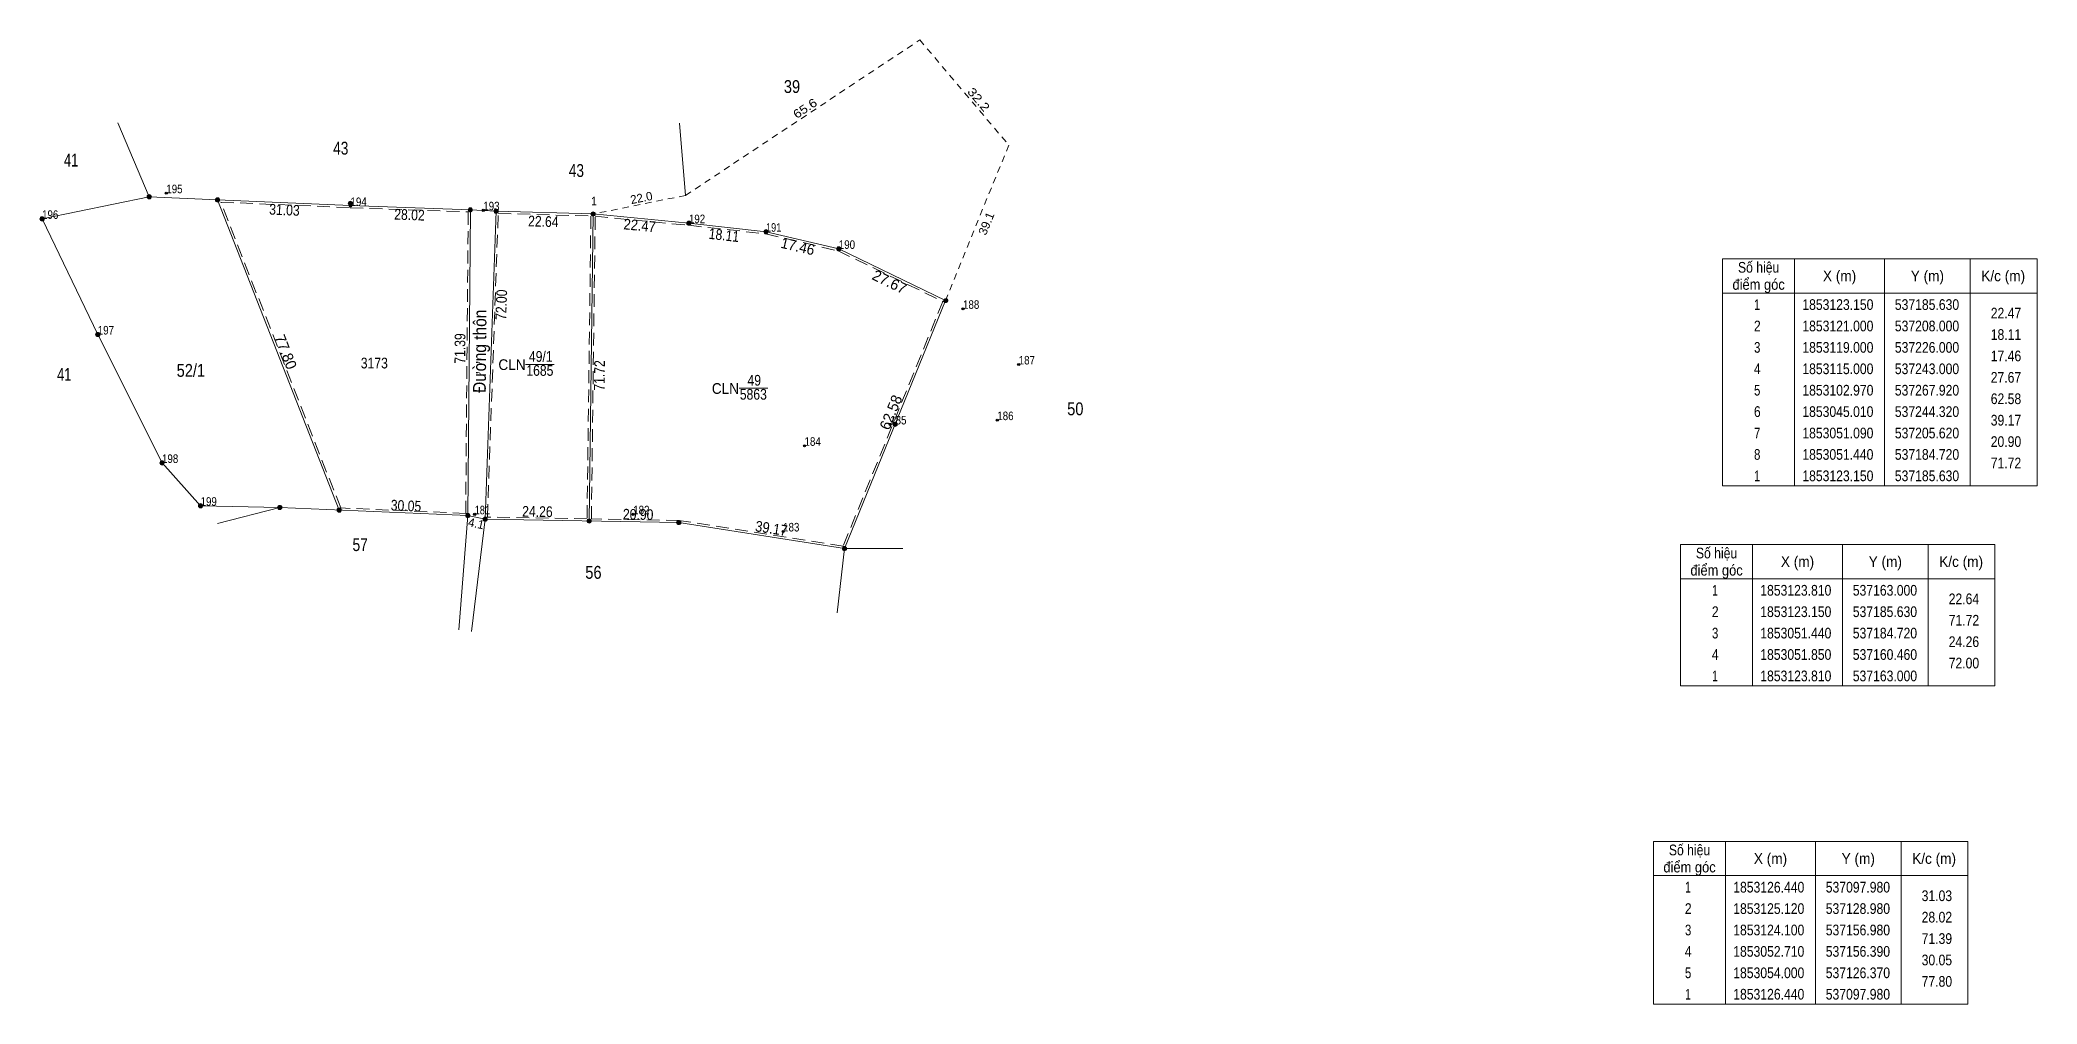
# Model space of a CAD drawing. Header units: metres. Extents: x 535876 to 537523, y 1852313 to 1853227.
# Drawn here: x 537056.5 to 537522.7, y 1852938.6 to 1853163.8 of the extents above; entities that cross this region are included whole.
import ezdxf
from ezdxf.enums import TextEntityAlignment as Align

# ---------------------------------------------------------------- set-up
doc = ezdxf.new("R2010")
doc.units = ezdxf.units.M
doc.header["$PDMODE"] = 32
doc.header["$PDSIZE"] = 0.5
doc.linetypes.add('MEDIUM_DASHED', pattern=[4.5, 3, -1.5])
doc.linetypes.add('SHORT_DASHED', pattern=[2.7, 1.5, -1.2])
for name, color, linetype, lineweight in [('10', 7, 'Continuous', 13), ('11', 7, 'Continuous', 13), ('13', 7, 'Continuous', 13), ('2', 7, 'Continuous', 13), ('52', 7, 'Continuous', 13)]:
    doc.layers.add(name, color=color, linetype=linetype, lineweight=lineweight)
doc.layers.add('12', color=7, linetype='Continuous')
doc.layers.add('7', color=7, linetype='Continuous')

msp = doc.modelspace()

# ---------------------------------------------------------------- texts
at = {"layer": '10'}
for s, width, p in [('39', 0.85, (537232.065, 1853151.41)), ('43', 0.8, (537126.725, 1853137.02)), ('43', 0.8, (537181.735, 1853131.8))]:
    msp.add_text(s, height=3, dxfattribs=dict(at, width=width)).set_placement(p, align=Align.CENTER)
at = {"layer": '12'}
for s, width, p in [('195', 0.85, (537086, 1853128)), ('194', 0.85, (537129, 1853125)), ('193', 0.85, (537160, 1853124)), ('196', 0.85, (537057, 1853122)), ('192', 0.85, (537208, 1853121)), ('191', 0.8, (537226, 1853119)), ('190', 0.85, (537243, 1853115)), ('188', 0.85, (537272, 1853101)), ('197', 0.85, (537070, 1853095)), ('187', 0.85, (537285, 1853088)), ('185', 0.85, (537255, 1853074)), ('186', 0.85, (537280, 1853075)), ('184', 0.85, (537235, 1853069)), ('198', 0.85, (537085, 1853065)), ('199', 0.85, (537094, 1853055)), ('181', 0.8, (537158, 1853053)), ('182', 0.85, (537195, 1853053)), ('183', 0.85, (537230, 1853049))]:
    msp.add_text(s, height=2, dxfattribs=dict(at, width=width)).set_placement(p)
at = {"layer": '13'}
for s, height, width, p in [('41', 3, 0.75, (537063.78, 1853134.23)), ('41', 3, 0.75, (537062.17, 1853084.18)), ('52/1', 3, 0.85, (537091.735, 1853085.12)), ('CLN', 2.5, 0.95, (537166.705, 1853086.71)), ('1685', 2.5, 0.85, (537173.21, 1853085.35)), ('49/1', 2.5, 0.85, (537173.42, 1853088.63)), ('CLN', 2.5, 0.95, (537216.535, 1853081.14)), ('49', 2.5, 0.85, (537223.255, 1853083.06)), ('5863', 2.5, 0.85, (537223.04, 1853079.78)), ('50', 3, 0.85, (537298.21, 1853076.14)), ('57', 3, 0.8, (537131.255, 1853044.42)), ('56', 3, 0.85, (537185.71, 1853037.95))]:
    msp.add_text(s, height=height, dxfattribs=dict(at, width=width)).set_placement(p, align=Align.CENTER)
at = {"layer": '2'}
for s, height, rotation, width, p in [('32.2', 2, 310.248, 1.2, (537274.879, 1853149.231)), ('65.6', 2, 33.588, 1.15, (537235.667, 1853146.988)), ('31.03', 2.5, 357.562, 0.85, (537113.532, 1853122.866)), ('28.02', 2.5, 357.914, 0.85, (537142.729, 1853121.726)), ('22.64', 2.5, 358.329, 0.85, (537173.984, 1853120.163)), ('22.47', 2.5, 354.51, 0.9, (537196.4, 1853119.225)), ('18.11', 2.5, 353.66, 0.85, (537216.067, 1853116.969)), ('39.1', 2, 67.856, 1.05, (537278.362, 1853120.533)), ('17.46', 2.5, 346.759, 0.95, (537233.139, 1853114.381)), ('72.00', 2.5, 87.978, 0.85, (537165.45, 1853101.906)), ('Đường thôn', 3, 89.526, 0.9, (537160.667, 1853091.068)), ('71.39', 2.5, 89.526, 0.85, (537155.8, 1853091.725)), ('71.72', 2.5, 89.273, 0.85, (537188.366, 1853085.419)), ('30.05', 2.5, 357.539, 0.85, (537141.906, 1853053.764)), ('24.26', 2.5, 359.032, 0.85, (537172.619, 1853052.408)), ('20.90', 2.5, 359.041, 0.85, (537196.134, 1853051.729)), ('39.17', 2.5, 351.071, 0.9, (537227.056, 1853048.493))]:
    msp.add_text(s, height=height, rotation=rotation, dxfattribs=dict(at, width=width)).set_placement(p, align=Align.CENTER)
for s, height, width, p in [(' 1', 2, 0.9, (537186.51, 1853125.16)), ('22.47', 2.5, 0.85, (537519.03, 1853098.74)), ('18.11', 2.5, 0.85, (537519.03, 1853093.74)), ('17.46', 2.5, 0.85, (537519.03, 1853088.74)), ('27.67', 2.5, 0.85, (537519.03, 1853083.74)), ('62.58', 2.5, 0.85, (537519.03, 1853078.74)), ('39.17', 2.5, 0.85, (537519.03, 1853073.74)), ('20.90', 2.5, 0.85, (537519.03, 1853068.74)), ('71.72', 2.5, 0.85, (537519.03, 1853063.74)), ('22.64', 2.5, 0.85, (537509.21, 1853032.01)), ('71.72', 2.5, 0.85, (537509.21, 1853027.01)), ('24.26', 2.5, 0.85, (537509.21, 1853022.01)), ('72.00', 2.5, 0.85, (537509.21, 1853017.01)), ('31.03', 2.5, 0.85, (537502.9, 1852962.67)), ('28.02', 2.5, 0.85, (537502.9, 1852957.67)), ('71.39', 2.5, 0.85, (537502.9, 1852952.67)), ('30.05', 2.5, 0.85, (537502.9, 1852947.67)), ('77.80', 2.5, 0.85, (537502.9, 1852942.67))]:
    msp.add_text(s, height=height, dxfattribs=dict(at, width=width)).set_placement(p, align=Align.RIGHT)
for s, height, rotation, p in [('22.0', 2, 11.351, (537197.108, 1853125.958)), ('27.67', 2.5, 334.231, (537254.292, 1853106.169)), ('77.80', 2.5, 291.401, (537112.713, 1853090.476)), ('62.58', 2.5, 67.845, (537256.313, 1853076.349)), ('4.1', 2, 348.069, (537158.133, 1853049.882))]:
    msp.add_text(s, height=height, rotation=rotation, dxfattribs=at).set_placement(p, align=Align.CENTER)
for s, width, p in [('Số hiệu', 0.85, (537457.73, 1853109.44)), ('điểm góc', 0.9, (537457.73, 1853105.44)), ('X (m)', 0.95, (537476.63, 1853107.44)), ('Y (m)', 0.95, (537497.125, 1853107.44)), ('K/c (m)', 0.95, (537514.83, 1853107.44)), (' 1', 0.75, (537457.025, 1853100.74)), ('1853123.150', 0.85, (537476.23, 1853100.74)), ('537185.630', 0.85, (537497.035, 1853100.74)), (' 2', 0.85, (537457.03, 1853095.74)), ('1853121.000', 0.85, (537476.23, 1853095.74)), ('537208.000', 0.85, (537497.035, 1853095.74)), (' 3', 0.8, (537457.03, 1853090.74)), ('1853119.000', 0.85, (537476.23, 1853090.74)), ('537226.000', 0.85, (537497.035, 1853090.74)), ('3173', 0.85, (537134.56, 1853087.08)), (' 4', 0.85, (537457.025, 1853085.74)), ('1853115.000', 0.85, (537476.23, 1853085.74)), ('537243.000', 0.85, (537497.035, 1853085.74)), (' 5', 0.8, (537457.03, 1853080.74)), ('1853102.970', 0.85, (537476.23, 1853080.74)), ('537267.920', 0.85, (537497.035, 1853080.74)), (' 6', 0.85, (537457.03, 1853075.74)), ('1853045.010', 0.85, (537476.23, 1853075.74)), ('537244.320', 0.85, (537497.035, 1853075.74)), (' 7', 0.8, (537457.03, 1853070.74)), ('1853051.090', 0.85, (537476.23, 1853070.74)), ('537205.620', 0.85, (537497.035, 1853070.74)), (' 8', 0.8, (537457.03, 1853065.74)), ('1853051.440', 0.85, (537476.23, 1853065.74)), ('537184.720', 0.85, (537497.035, 1853065.74)), (' 1', 0.75, (537457.025, 1853060.74)), ('1853123.150', 0.85, (537476.23, 1853060.74)), ('537185.630', 0.85, (537497.035, 1853060.74)), ('Số hiệu', 0.85, (537447.91, 1853042.71)), ('điểm góc', 0.9, (537447.91, 1853038.71)), ('X (m)', 0.95, (537466.81, 1853040.71)), ('Y (m)', 0.95, (537487.305, 1853040.71)), ('K/c (m)', 0.95, (537505.01, 1853040.71)), (' 1', 0.75, (537447.205, 1853034.01)), ('1853123.810', 0.85, (537466.41, 1853034.01)), ('537163.000', 0.85, (537487.215, 1853034.01)), (' 2', 0.85, (537447.21, 1853029.01)), ('1853123.150', 0.85, (537466.41, 1853029.01)), ('537185.630', 0.85, (537487.215, 1853029.01)), (' 3', 0.8, (537447.21, 1853024.01)), ('1853051.440', 0.85, (537466.41, 1853024.01)), ('537184.720', 0.85, (537487.215, 1853024.01)), (' 4', 0.85, (537447.205, 1853019.01)), ('1853051.850', 0.85, (537466.41, 1853019.01)), ('537160.460', 0.85, (537487.215, 1853019.01)), (' 1', 0.75, (537447.205, 1853014.01)), ('1853123.810', 0.85, (537466.41, 1853014.01)), ('537163.000', 0.85, (537487.215, 1853014.01)), ('Số hiệu', 0.85, (537441.6, 1852973.37)), ('điểm góc', 0.9, (537441.6, 1852969.37)), ('X (m)', 0.95, (537460.5, 1852971.37)), ('Y (m)', 0.95, (537480.995, 1852971.37)), ('K/c (m)', 0.95, (537498.7, 1852971.37)), (' 1', 0.75, (537440.895, 1852964.67)), ('1853126.440', 0.85, (537460.1, 1852964.67)), ('537097.980', 0.85, (537480.905, 1852964.67)), (' 2', 0.85, (537440.9, 1852959.67)), ('1853125.120', 0.85, (537460.1, 1852959.67)), ('537128.980', 0.85, (537480.905, 1852959.67)), (' 3', 0.8, (537440.9, 1852954.67)), ('1853124.100', 0.85, (537460.1, 1852954.67)), ('537156.980', 0.85, (537480.905, 1852954.67)), (' 4', 0.85, (537440.895, 1852949.67)), ('1853052.710', 0.85, (537460.1, 1852949.67)), ('537156.390', 0.85, (537480.905, 1852949.67)), (' 5', 0.8, (537440.9, 1852944.67)), ('1853054.000', 0.85, (537460.1, 1852944.67)), ('537126.370', 0.85, (537480.905, 1852944.67)), (' 1', 0.75, (537440.895, 1852939.67)), ('1853126.440', 0.85, (537460.1, 1852939.67)), ('537097.980', 0.85, (537480.905, 1852939.67))]:
    msp.add_text(s, height=2.5, dxfattribs=dict(at, width=width)).set_placement(p, align=Align.CENTER)

# ---------------------------------------------------------------- hatches: boundary and pattern name
at = {"layer": '10'}
for points in [[(537098.48, 1853126.44, 1), (537097.48, 1853126.44, 1)], [(537129.48, 1853125.62, 1), (537128.48, 1853125.62, 1)], [(537268.42, 1853102.97, 1), (537267.42, 1853102.97, 1)], [(537126.87, 1853054, 1), (537125.87, 1853054, 1)]]:
    msp.add_hatch(color=256, dxfattribs=at).paths.add_polyline_path(points)
at = {"layer": '13'}
for points in [[(537082.53, 1853127.18, 1), (537081.53, 1853127.18, 1)], [(537157.48, 1853124.1, 1), (537156.48, 1853124.1, 1)], [(537057.5, 1853122, 1), (537056.5, 1853122, 1)], [(537163.5, 1853123.81, 1), (537162.5, 1853123.81, 1)], [(537186.13, 1853123.15, 1), (537185.13, 1853123.15, 1)], [(537208.5, 1853121, 1), (537207.5, 1853121, 1)], [(537226.5, 1853119, 1), (537225.5, 1853119, 1)], [(537243.5, 1853115, 1), (537242.5, 1853115, 1)], [(537070.5, 1853095, 1), (537069.5, 1853095, 1)], [(537256.64, 1853074.05, 1), (537255.64, 1853074.05, 1)], [(537085.5, 1853065, 1), (537084.5, 1853065, 1)], [(537094.5, 1853055, 1), (537093.5, 1853055, 1)], [(537112.98, 1853054.6, 1), (537111.98, 1853054.6, 1)], [(537156.89, 1853052.71, 1), (537155.89, 1853052.71, 1)], [(537160.96, 1853051.85, 1), (537159.96, 1853051.85, 1)], [(537185.22, 1853051.44, 1), (537184.22, 1853051.44, 1)], [(537206.12, 1853051.09, 1), (537205.12, 1853051.09, 1)], [(537244.82, 1853045.01, 1), (537243.82, 1853045.01, 1)]]:
    msp.add_hatch(color=256, dxfattribs=at).paths.add_polyline_path(points)

# ---------------------------------------------------------------- linework, layer by layer
at = {"layer": '10'}
for p, q in [((537207.2, 1853127.48), (537205.81, 1853144.35)), ((537082.03, 1853127.18), (537097.98, 1853126.44)), ((537126.37, 1853054), (537097.98, 1853126.44)), ((537156.98, 1853124.1), (537156.39, 1853052.71)), ((537163, 1853123.81), (537160.46, 1853051.85)), ((537267.92, 1853102.97), (537244.32, 1853045.01)), ((537157.24, 1853025.65), (537160.46, 1853051.85)), ((537244.32, 1853045.01), (537205.62, 1853051.09))]:
    msp.add_line(p, q, dxfattribs=at)
at = {"layer": '10', "linetype": 'SHORT_DASHED'}
for p, q in [((537282.68, 1853139.24), (537267.92, 1853102.97)), ((537207.2, 1853127.48), (537185.63, 1853123.15))]:
    msp.add_line(p, q, dxfattribs=at)
msp.add_lwpolyline([(537207.2, 1853127.48), (537261.89, 1853163.8), (537282.68, 1853139.24)], dxfattribs=at)
at = {"layer": '10'}
for points in [[(537082.03, 1853127.18), (537057, 1853122), (537070, 1853095), (537085, 1853065), (537094, 1853055)], [(537156.98, 1853124.1), (537128.98, 1853125.12), (537097.98, 1853126.44)], [(537163, 1853123.81), (537185.63, 1853123.15), (537208, 1853121)], [(537208, 1853121), (537226, 1853119), (537243, 1853115)], [(537094, 1853055), (537112.48, 1853054.6), (537156.39, 1853052.71), (537154.28, 1853025.99)]]:
    msp.add_lwpolyline(points, dxfattribs=at)
for centre in [(537097.98, 1853126.44), (537128.98, 1853125.62), (537126.37, 1853054)]:
    msp.add_circle(centre, 0.5, dxfattribs=at)
at = {"layer": '10', "linetype": 'SHORT_DASHED'}
msp.add_circle((537267.92, 1853102.97), 0.5, dxfattribs=at)
at = {"layer": '11'}
msp.add_line((537185.63, 1853123.15), (537184.72, 1853051.44), dxfattribs=at)
at = {"layer": '13'}
for p, q in [((537074.65, 1853144.4), (537082.03, 1853127.18)), ((537169.89, 1853087.99), (537176.57, 1853087.99)), ((537219.73, 1853082.43), (537226.41, 1853082.43)), ((537112.48, 1853054.6), (537097.94, 1853050.86)), ((537244.32, 1853045.01), (537242.58, 1853030.02)), ((537244.32, 1853045.01), (537257.96, 1853045))]:
    msp.add_line(p, q, dxfattribs=at)
for centre in [(537082.03, 1853127.18), (537156.98, 1853124.1), (537057, 1853122), (537163, 1853123.81), (537185.63, 1853123.15), (537208, 1853121), (537226, 1853119), (537243, 1853115), (537070, 1853095), (537256.14, 1853074.05), (537085, 1853065), (537094, 1853055), (537112.48, 1853054.6), (537156.39, 1853052.71), (537160.46, 1853051.85), (537184.72, 1853051.44), (537205.62, 1853051.09), (537244.32, 1853045.01)]:
    msp.add_circle(centre, 0.5, dxfattribs=at)
at = {"layer": '2'}
for p, q in [((537466.13, 1853112.69), (537466.13, 1853059.69)), ((537487.13, 1853112.69), (537487.13, 1853059.69)), ((537507.13, 1853112.69), (537507.13, 1853059.69)), ((537449.33, 1853104.69), (537522.73, 1853104.69)), ((537160.46, 1853051.85), (537156.39, 1853052.71)), ((537456.31, 1853045.96), (537456.31, 1853012.96)), ((537477.31, 1853045.96), (537477.31, 1853012.96)), ((537497.31, 1853045.96), (537497.31, 1853012.96)), ((537439.51, 1853037.96), (537512.91, 1853037.96)), ((537450, 1852976.62), (537450, 1852938.62)), ((537471, 1852976.62), (537471, 1852938.62)), ((537491, 1852976.62), (537491, 1852938.62)), ((537433.2, 1852968.62), (537506.6, 1852968.62))]:
    msp.add_line(p, q, dxfattribs=at)
at = {"layer": '2', "linetype": 'MEDIUM_DASHED'}
for points in [[(537098.73, 1853125.91), (537128.96, 1853124.62), (537156.48, 1853123.62), (537155.89, 1853053.23), (537126.72, 1853054.49)], [(537163.48, 1853123.3), (537185.12, 1853122.66), (537184.23, 1853051.95), (537160.98, 1853052.34)], [(537186.12, 1853122.6), (537207.95, 1853120.5), (537225.91, 1853118.51), (537242.83, 1853114.53), (537267.28, 1853102.72), (537244.01, 1853045.57), (537205.66, 1853051.59), (537185.23, 1853051.93)]]:
    msp.add_lwpolyline(points, close=True, dxfattribs=at)
at = {"layer": '2'}
for points in [[(537449.33, 1853112.69), (537522.73, 1853112.69), (537522.73, 1853059.69), (537449.33, 1853059.69)], [(537439.51, 1853045.96), (537512.91, 1853045.96), (537512.91, 1853012.96), (537439.51, 1853012.96)], [(537433.2, 1852976.62), (537506.6, 1852976.62), (537506.6, 1852938.62), (537433.2, 1852938.62)]]:
    msp.add_lwpolyline(points, close=True, dxfattribs=at)
at = {"layer": '52'}
for p, q in [((537156.98, 1853124.1), (537163, 1853123.81)), ((537243, 1853115), (537267.92, 1853102.97)), ((537160.46, 1853051.85), (537205.62, 1853051.09))]:
    msp.add_line(p, q, dxfattribs=at)
at = {"layer": '7'}
for p in [(537086, 1853128), (537129, 1853125), (537057, 1853122), (537160, 1853124), (537208, 1853121), (537226, 1853119), (537243, 1853115), (537272, 1853101), (537070, 1853095), (537285, 1853088), (537255, 1853074), (537280, 1853075), (537235, 1853069), (537085, 1853065), (537094, 1853055), (537158, 1853053), (537195, 1853053), (537230, 1853049)]:
    msp.add_point(p, dxfattribs=at)

msp.set_redraw_order([(e.dxf.handle, doc.entitydb.next_handle()) for e in msp.query("TEXT MTEXT ATTDEF DIMENSION ARC_DIMENSION")])  # texts and dimensions are drawn at this point

doc.saveas('drawing.dxf')
